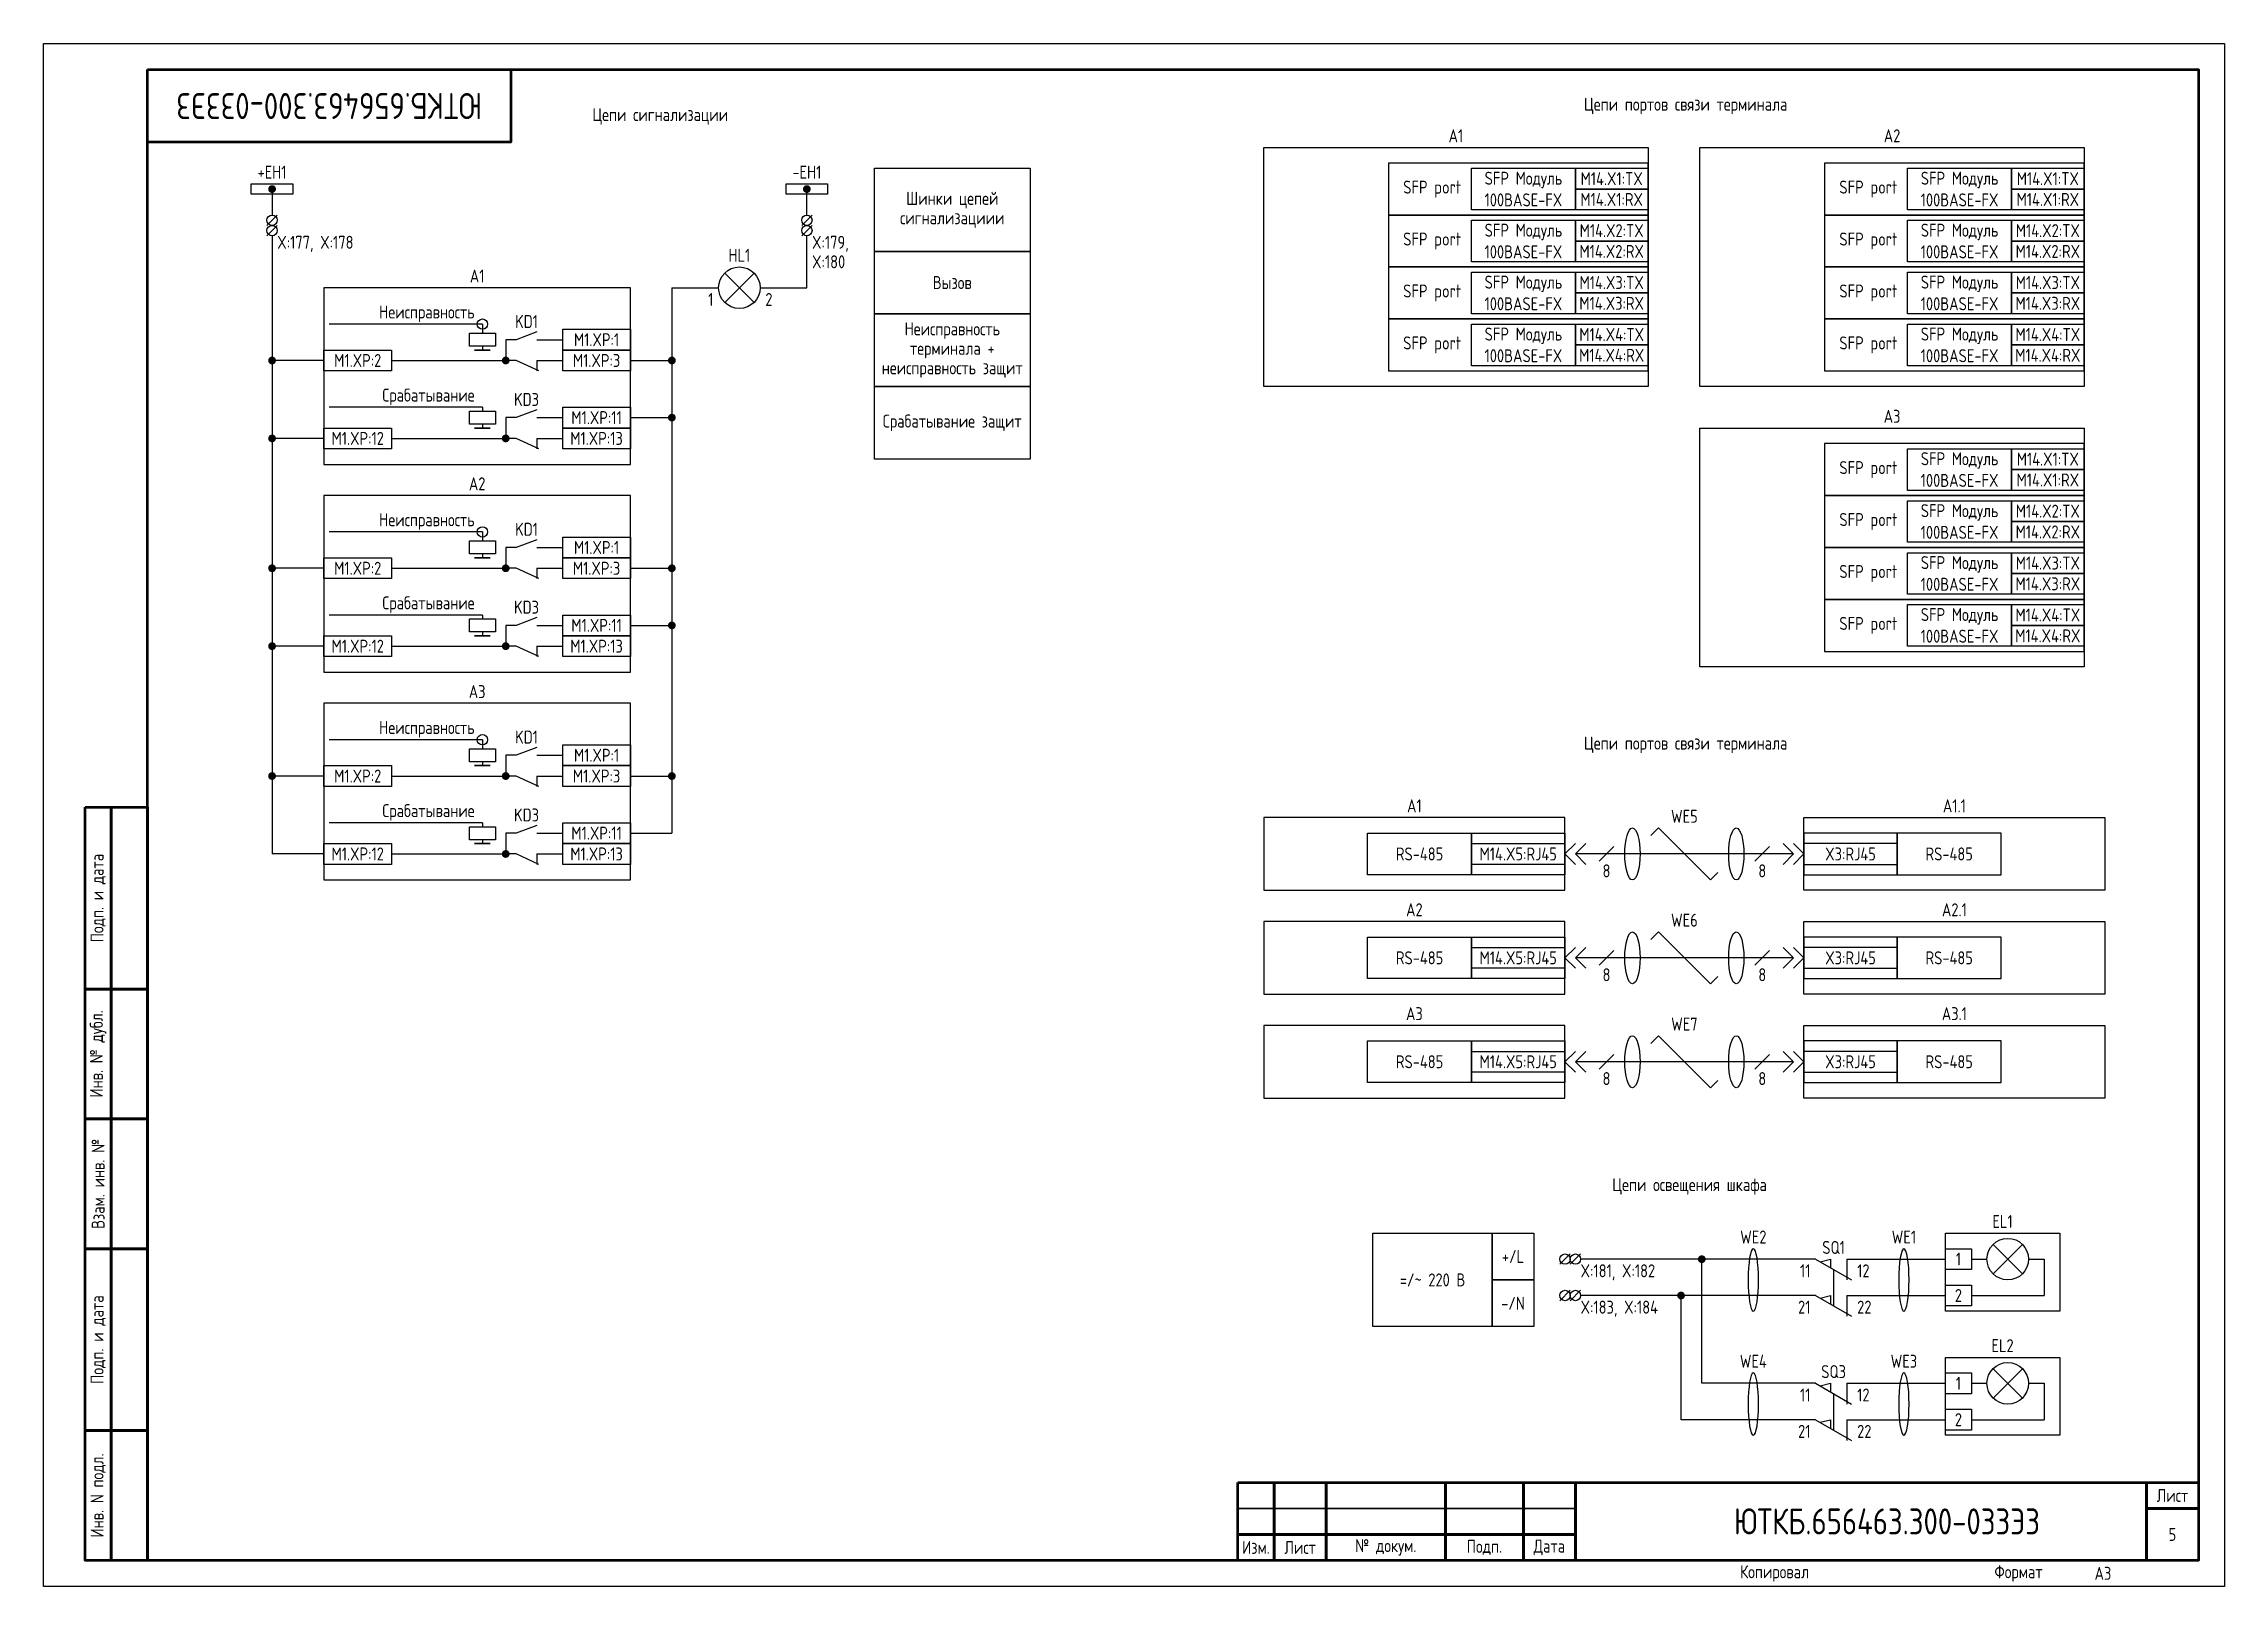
# Model space of a CAD drawing. Header units: millimetres. Extents: x -1050 to 7068, y 0 to 517.
# Drawn here: x 1680.2 to 2100.2, y 0 to 297 of the extents above; entities that cross this region are included whole.
import ezdxf

# ---------------------------------------------------------------- set-up
doc = ezdxf.new("R2010")
doc.units = ezdxf.units.MM
doc.styles.add('Gost_type_A', font='GOST_A.TTF')

msp = doc.modelspace()

# ---------------------------------------------------------------- texts
at = {"insert": (1735.19, 285), "char_height": 5, "width": 70, "attachment_point": 5, "rotation": 180, "style": 'Gost_type_A'}
msp.add_mtext('ЮТКБ.656463.300-033Э3', dxfattribs=at)
at = {"char_height": 2.5, "style": 'Gost_type_A'}
for s, insert, width, attachment_point, line_spacing_factor in [('Цепи портов связи терминала', (1996.44, 285), 197.5, 5, 0.9), ('Цепи сигнализации', (1798.94, 283), 197.5, 5, 0.9), ('A1', (1952.19, 278), 74.0002, 8, 0.9), ('A2', (2036.19, 278), 74.0002, 8, 0.9), ('Шинки цепей сигнализациии', (1855.19, 265), 29.9999, 5, 0.9), ('X:177, X:178', (1725.19, 260), 16, 1, 0.9), ('X:179,\\PX:180', (1828.19, 260), 16, 1, 0.9), ('A1', (1763.69, 251), 59, 8, 0.9), ('Вызов', (1855.19, 251), 29.9999, 5, 0.9), ('Неисправность', (1763.19, 245), 37, 6, 0.8), ('Неисправность терминала + неисправность защит', (1855.19, 238), 29.9999, 5, 0.9), ('Срабатывание', (1763.19, 229), 37, 6, 0.8), ('Срабатывание защит', (1855.19, 224), 29.9999, 5, 0.9), ('A3', (2036.19, 224), 74.0002, 8, 0.9), ('A2', (1763.69, 211), 59, 8, 0.9), ('Неисправность', (1763.19, 205), 37, 6, 0.8), ('Срабатывание', (1763.19, 189), 37, 6, 0.8), ('A3', (1763.69, 171), 59, 8, 0.9), ('Неисправность', (1763.19, 165), 37, 6, 0.8), ('Цепи портов связи терминала', (1996.44, 162), 197.5, 5, 0.9), ('A1', (1944.19, 149), 58.0002, 8, 0.9), ('A1.1', (2048.19, 149), 58.0002, 8, 0.9), ('Срабатывание', (1763.19, 149), 37, 6, 0.8), ('A2', (1944.19, 129), 58.0002, 8, 0.9), ('A2.1', (2048.19, 129), 58.0002, 8, 0.9), ('A3', (1944.19, 109), 58.0002, 8, 0.9), ('A3.1', (2048.19, 109), 58.0002, 8, 0.9), ('Цепи освещения шкафа', (1997.19, 77), 122, 5, 0.9), ('EL1', (2057.47, 69), 21.9942, 8, 0.9), ('+/L', (1963.19, 63.5), 8, 5, 0.9), ('=/~ 220 В', (1947.69, 59), 23, 5, 0.9), ('X:181, X:182', (1976.2, 62), 17.9949, 1, 0.9), ('-/N', (1963.19, 54.5), 8, 5, 0.9), ('X:183, X:184', (1976.2, 55), 17.9949, 1, 0.9), ('EL2', (2057.47, 45.09), 21.9942, 8, 0.9)]:
    msp.add_mtext(s, dxfattribs=dict(at, insert=insert, width=width, attachment_point=attachment_point, line_spacing_factor=line_spacing_factor))
at = {"style": 'Gost_type_A'}
for s, insert, char_height, width, attachment_point in [('+EH1', (1724.19, 271), 2.5, 10, 8), ('-EH1', (1827.19, 271), 2.5, 10, 8), ('SFP port', (1953.19, 269), 2.5, 20, 6), ('SFP Mодуль 100BASE-FX', (1965.19, 269), 2.5, 19.9998, 5), ('M14.X1:TX', (1982.19, 271), 2.5, 14, 5), ('SFP port', (2037.19, 269), 2.5, 20, 6), ('SFP Mодуль 100BASE-FX', (2049.19, 269), 2.5, 19.9998, 5), ('M14.X1:TX', (2066.19, 271), 2.5, 14, 5), ('M14.X1:RX', (1982.19, 267), 2.5, 14, 5), ('M14.X1:RX', (2066.19, 267), 2.5, 14, 5), ('SFP port', (1953.19, 259), 2.5, 20, 6), ('SFP Mодуль 100BASE-FX', (1965.19, 259), 2.5, 19.9998, 5), ('M14.X2:TX', (1982.19, 261), 2.5, 14, 5), ('SFP port', (2037.19, 259), 2.5, 20, 6), ('SFP Mодуль 100BASE-FX', (2049.19, 259), 2.5, 19.9998, 5), ('M14.X2:TX', (2066.19, 261), 2.5, 14, 5), ('HL1', (1814.19, 255), 2.5, 14, 8), ('M14.X2:RX', (1982.19, 257), 2.5, 14, 5), ('M14.X2:RX', (2066.19, 257), 2.5, 14, 5), ('SFP Mодуль 100BASE-FX', (1965.19, 249), 2.5, 19.9998, 5), ('M14.X3:TX', (1982.19, 251), 2.5, 14, 5), ('SFP Mодуль 100BASE-FX', (2049.19, 249), 2.5, 19.9998, 5), ('M14.X3:TX', (2066.19, 251), 2.5, 14, 5), ('1', (1809.19, 249), 2.5, 6, 3), ('2', (1819.19, 249), 2.5, 6, 1), ('SFP port', (1953.19, 249), 2.5, 20, 6), ('M14.X3:RX', (1982.19, 247), 2.5, 14, 5), ('SFP port', (2037.19, 249), 2.5, 20, 6), ('M14.X3:RX', (2066.19, 247), 2.5, 14, 5), ('KD1', (1773.19, 243.5), 2.5, 8, 5), ('M1.XP:1', (1786.69, 240), 2.5, 13, 5), ('SFP port', (1953.19, 239), 2.5, 20, 6), ('SFP Mодуль 100BASE-FX', (1965.19, 239), 2.5, 19.9998, 5), ('M14.X4:TX', (1982.19, 241), 2.5, 14, 5), ('SFP port', (2037.19, 239), 2.5, 20, 6), ('SFP Mодуль 100BASE-FX', (2049.19, 239), 2.5, 19.9998, 5), ('M14.X4:TX', (2066.19, 241), 2.5, 14, 5), ('M1.XP:2', (1740.69, 236), 2.5, 13, 5), ('M1.XP:3', (1786.69, 236), 2.5, 13, 5), ('M14.X4:RX', (1982.19, 237), 2.5, 14, 5), ('M14.X4:RX', (2066.19, 237), 2.5, 14, 5), ('KD3', (1773.19, 228.5), 2.5, 8, 5), ('M1.XP:11', (1786.69, 225), 2.5, 13, 5), ('M1.XP:12', (1740.69, 221), 2.5, 13, 5), ('M1.XP:13', (1786.69, 221), 2.5, 13, 5), ('SFP port', (2037.19, 215), 2.5, 20, 6), ('SFP Mодуль 100BASE-FX', (2049.19, 215), 2.5, 19.9998, 5), ('M14.X1:RX', (2066.19, 213), 2.5, 14, 5), ('M14.X1:TX', (2066.19, 217), 2.5, 14, 5), ('SFP port', (2037.19, 205), 2.5, 20, 6), ('SFP Mодуль 100BASE-FX', (2049.19, 205), 2.5, 19.9998, 5), ('M14.X2:TX', (2066.19, 207), 2.5, 14, 5), ('KD1', (1773.19, 203.5), 2.5, 8, 5), ('M14.X2:RX', (2066.19, 203), 2.5, 14, 5), ('M1.XP:1', (1786.69, 200), 2.5, 13, 5), ('SFP Mодуль 100BASE-FX', (2049.19, 195), 2.5, 19.9998, 5), ('M14.X3:TX', (2066.19, 197), 2.5, 14, 5), ('M1.XP:2', (1740.69, 196), 2.5, 13, 5), ('M1.XP:3', (1786.69, 196), 2.5, 13, 5), ('SFP port', (2037.19, 195), 2.5, 20, 6), ('M14.X3:RX', (2066.19, 193), 2.5, 14, 5), ('KD3', (1773.19, 188.5), 2.5, 8, 5), ('M1.XP:11', (1786.69, 185), 2.5, 13, 5), ('SFP port', (2037.19, 185), 2.5, 20, 6), ('SFP Mодуль 100BASE-FX', (2049.19, 185), 2.5, 19.9998, 5), ('M14.X4:TX', (2066.19, 187), 2.5, 14, 5), ('M1.XP:12', (1740.69, 181), 2.5, 13, 5), ('M1.XP:13', (1786.69, 181), 2.5, 13, 5), ('M14.X4:RX', (2066.19, 183), 2.5, 14, 5), ('KD1', (1773.19, 163.5), 2.5, 8, 5), ('M1.XP:1', (1786.69, 160), 2.5, 13, 5), ('M1.XP:2', (1740.69, 156), 2.5, 13, 5), ('M1.XP:3', (1786.69, 156), 2.5, 13, 5), ('KD3', (1773.19, 148.5), 2.5, 8, 5), ('WE5', (1996.19, 147), 2.5, 20, 8), ('M1.XP:11', (1786.69, 145), 2.5, 13, 5), ('M1.XP:12', (1740.69, 141), 2.5, 13, 5), ('M1.XP:13', (1786.69, 141), 2.5, 13, 5), ('RS-485', (1945.19, 141), 2.5, 19.9998, 5), ('M14.X5:RJ45', (1964.19, 141), 2.5, 18.0002, 5), ('8', (1981.19, 139), 2.5, 20, 2), ('8', (2011.19, 139), 2.5, 20, 2), ('X3:RJ45', (2028.19, 141), 2.5, 18.0002, 5), ('RS-485', (2047.19, 141), 2.5, 19.9998, 5), ('WE6', (1996.19, 127), 2.5, 20, 8), ('RS-485', (1945.19, 121), 2.5, 19.9998, 5), ('M14.X5:RJ45', (1964.19, 121), 2.5, 18.0002, 5), ('X3:RJ45', (2028.19, 121), 2.5, 18.0002, 5), ('RS-485', (2047.19, 121), 2.5, 19.9998, 5), ('8', (1981.19, 119), 2.5, 20, 2), ('8', (2011.19, 119), 2.5, 20, 2), ('WE7', (1996.19, 107), 2.5, 20, 8), ('RS-485', (1945.19, 101), 2.5, 19.9998, 5), ('M14.X5:RJ45', (1964.19, 101), 2.5, 18.0002, 5), ('X3:RJ45', (2028.19, 101), 2.5, 18.0002, 5), ('RS-485', (2047.19, 101), 2.5, 19.9998, 5), ('8', (1981.19, 99), 2.5, 20, 2), ('8', (2011.19, 99), 2.5, 20, 2), ('WE2', (2009.47, 66), 2.5, 10, 8), ('WE1', (2038.47, 66), 2.5, 10, 8), ('SQ1', (2024.93, 64), 2.5, 10, 8), ('1', (2048.97, 63), 2.5, 5, 5), ('11', (2020.47, 62), 2.5, 6, 3), ('12', (2029.47, 62), 2.5, 6, 1), ('21', (2020.47, 55), 2.5, 6, 3), ('22', (2029.47, 55), 2.5, 6, 1), ('2', (2048.97, 56), 2.5, 5, 5), ('WE4', (2009.47, 42.09), 2.5, 10, 8), ('SQ3', (2024.93, 40.09), 2.5, 10, 8), ('WE3', (2038.47, 42.09), 2.5, 10, 8), ('11', (2020.47, 38.09), 2.5, 6, 3), ('12', (2029.47, 38.09), 2.5, 6, 1), ('1', (2048.97, 39.09), 2.5, 5, 5), ('21', (2020.47, 31.09), 2.5, 6, 3), ('22', (2029.47, 31.09), 2.5, 6, 1), ('2', (2048.97, 32.09), 2.5, 5, 5), ('ЮТКБ.656463.300-033Э3', (2035.19, 12.5), 5, 120, 5), ('5', (2090.19, 10), 2.5, 10, 5), ('A3', (2075.19, 2.5), 2.5, 20, 4)]:
    msp.add_mtext(s, dxfattribs=dict(at, insert=insert, char_height=char_height, width=width, attachment_point=attachment_point))

# ---------------------------------------------------------------- blocks, each defined once
blk = doc.blocks.new('Штамп угловой верхний')
at = {"lineweight": 50}
blk.add_lwpolyline([(0, 0), (70, 0), (70, -14), (0, -14)], close=True, dxfattribs=at)
blk = doc.blocks.new('Формат_А3')
blk.add_lwpolyline([(-420, 297), (0, 297), (0, 0), (-420, 0)], close=True)
at = {"lineweight": 50}
blk.add_lwpolyline([(-400, 292), (-5, 292), (-5, 5), (-400, 5)], close=True, dxfattribs=at)
blk = doc.blocks.new('Штамп малый нижний')
at = {"lineweight": 50}
for points in [[(-185, 15), (-178, 15), (-178, 5), (-185, 5)], [(-178, 15), (-168, 15), (-168, 5), (-178, 5)], [(-168, 15), (-145, 15), (-145, 5), (-168, 5)], [(-145, 15), (-130, 15), (-130, 5), (-145, 5)], [(-130, 15), (-120, 15), (-120, 5), (-130, 5)], [(-120, 15), (-10, 15), (-10, 0), (-120, 0)], [(-10, 15), (0, 15), (0, 10), (-10, 10)], [(-10, 10), (0, 10), (0, 0), (-10, 0)], [(-185, 5), (-178, 5), (-178, 0), (-185, 0)], [(-178, 5), (-168, 5), (-168, 0), (-178, 0)], [(-168, 5), (-145, 5), (-145, 0), (-168, 0)], [(-145, 5), (-130, 5), (-130, 0), (-145, 0)], [(-130, 5), (-120, 5), (-120, 0), (-130, 0)]]:
    blk.add_lwpolyline(points, close=True, dxfattribs=at)
for points in [[(-185, 15), (-178, 15), (-178, 10), (-185, 10)], [(-178, 15), (-168, 15), (-168, 10), (-178, 10)], [(-168, 15), (-145, 15), (-145, 10), (-168, 10)], [(-145, 15), (-130, 15), (-130, 10), (-145, 10)], [(-130, 15), (-120, 15), (-120, 10), (-130, 10)], [(-185, 10), (-178, 10), (-178, 5), (-185, 5)], [(-178, 10), (-168, 10), (-168, 5), (-178, 5)], [(-168, 10), (-145, 10), (-145, 5), (-168, 5)], [(-145, 10), (-130, 10), (-130, 5), (-145, 5)], [(-130, 10), (-120, 10), (-120, 5), (-130, 5)]]:
    blk.add_lwpolyline(points, close=True)
at = {"char_height": 2.5, "style": 'Gost_type_A'}
for s, insert, width, attachment_point in [('Лист', (-5, 12.5), 10, 5), ('Изм.', (-181.5, 2.5), 7, 5), ('Лист', (-173, 2.5), 10, 5), ('№ докум.', (-156.5, 2.5), 23, 5), ('Подп.', (-137.5, 2.5), 15, 5), ('Дата', (-125, 2.5), 10, 5), ('Копировал', (-75, -2.53), 13.1202, 6), ('Формат', (-30, -2.53), 13.1202, 6)]:
    blk.add_mtext(s, dxfattribs=dict(at, insert=insert, width=width, attachment_point=attachment_point))
blk = doc.blocks.new('POINT')
at = {"const_width": 0.75}
blk.add_lwpolyline([(-0.375, 0, 1), (0.375, 0, 1)], format="xyb", close=True, dxfattribs=at)
blk = doc.blocks.new('Шинка')
blk.add_lwpolyline([(-4, 1), (4, 1), (4, -1), (-4, -1)], close=True)
blk.add_blockref('POINT', (0, 0))
blk = doc.blocks.new('Штамп левый нижний')
at = {"lineweight": 50}
for points in [[(-12, 145), (-7, 145), (-7, 110), (-12, 110)], [(-7, 145), (0, 145), (0, 110), (-7, 110)], [(-12, 110), (-7, 110), (-7, 85), (-12, 85)], [(-7, 110), (0, 110), (0, 85), (-7, 85)], [(-12, 85), (-7, 85), (-7, 60), (-12, 60)], [(-7, 85), (0, 85), (0, 60), (-7, 60)], [(-12, 60), (-7, 60), (-7, 25), (-12, 25)], [(-7, 60), (0, 60), (0, 25), (-7, 25)], [(-12, 25), (-7, 25), (-7, 0), (-12, 0)], [(-7, 25), (0, 25), (0, 0), (-7, 0)]]:
    blk.add_lwpolyline(points, close=True, dxfattribs=at)
at = {"char_height": 2.5, "attachment_point": 5, "rotation": 90, "style": 'Gost_type_A'}
for s, insert, width in [('Подп. и дата', (-9.5, 127.5), 35), ('Инв. № дубл.', (-9.5, 97.5), 25), ('Взам. инв. №', (-9.5, 72.5), 25), ('Подп. и дата', (-9.5, 42.5), 35), ('Инв. N подл.', (-9.5, 12.5), 25)]:
    blk.add_mtext(s, dxfattribs=dict(at, insert=insert, width=width))

# ---------------------------------------------------------------- linework, layer by layer
for p, q in [((1724.19, 269), (1724.19, 264)), ((1827.19, 264), (1827.19, 269)), ((1725.19, 264), (1723.19, 262)), ((1725.19, 262), (1723.19, 260)), ((1828.19, 264), (1826.19, 262)), ((1828.19, 262), (1826.19, 260)), ((1827.19, 262), (1827.19, 262.01)), ((1827.19, 262), (1827.19, 262.01)), ((1724.19, 260), (1724.19, 141)), ((1827.19, 250), (1827.19, 260)), ((1811.36, 252.83), (1817.02, 247.17)), ((1817.02, 252.83), (1811.36, 247.17)), ((1801.19, 250), (1810.19, 250)), ((1801.19, 250), (1801.19, 145)), ((1818.19, 250), (1827.19, 250)), ((1764.69, 243), (1735.19, 243)), ((1764.69, 243), (1764.69, 241.25)), ((1734.19, 236), (1724.19, 236)), ((1764.69, 238.75), (1764.69, 238)), ((1775.19, 236), (1775.19, 234)), ((1793.19, 236), (1801.19, 236)), ((1764.69, 227), (1735.19, 227)), ((1764.69, 227), (1764.69, 226.25)), ((1764.69, 223.75), (1764.69, 223)), ((1793.19, 225), (1801.19, 225)), ((1734.19, 221), (1724.19, 221)), ((1775.19, 221), (1775.19, 219)), ((1764.69, 203), (1735.19, 203)), ((1764.69, 203), (1764.69, 201.25)), ((1764.69, 198.75), (1764.69, 198)), ((1734.19, 196), (1724.19, 196)), ((1775.19, 196), (1775.19, 194)), ((1793.19, 196), (1801.19, 196)), ((1764.69, 187), (1735.19, 187)), ((1764.69, 187), (1764.69, 186.25)), ((1793.19, 185), (1801.19, 185)), ((1734.19, 181), (1724.19, 181)), ((1764.69, 183.75), (1764.69, 183)), ((1775.19, 181), (1775.19, 179)), ((1764.69, 163), (1735.19, 163)), ((1764.69, 163), (1764.69, 161.25)), ((1734.19, 156), (1724.19, 156)), ((1764.69, 158.75), (1764.69, 158)), ((1775.19, 156), (1775.19, 154)), ((1793.19, 156), (1801.19, 156)), ((1764.69, 147), (1735.19, 147)), ((1764.69, 147), (1764.69, 146.25)), ((1764.69, 143.75), (1764.69, 143)), ((1793.19, 145), (1801.19, 145)), ((1973.19, 141), (1975.19, 143)), ((1973.19, 141), (1975.19, 143)), ((1975.19, 141), (1977.19, 143)), ((1975.19, 141), (1977.19, 143)), ((1989.72, 144.53), (1991.19, 146)), ((1991.19, 146), (2001.19, 136)), ((2017.19, 141), (2015.19, 143)), ((2017.19, 141), (2015.19, 143)), ((2019.19, 141), (2017.19, 143)), ((2019.19, 141), (2017.19, 143)), ((1734.19, 141), (1724.19, 141)), ((1775.19, 141), (1775.19, 139)), ((1973.19, 141), (1975.19, 139)), ((1973.19, 141), (1975.19, 139)), ((2017.19, 141), (1975.19, 141)), ((1975.19, 141), (1977.19, 139)), ((1975.19, 141), (1977.19, 139)), ((1982.61, 142.41), (1979.78, 139.59)), ((2012.61, 142.41), (2009.78, 139.59)), ((2017.19, 141), (2015.19, 139)), ((2017.19, 141), (2015.19, 139)), ((2019.19, 141), (2017.19, 139)), ((2019.19, 141), (2017.19, 139)), ((2001.19, 136), (2002.61, 137.41)), ((1989.72, 124.53), (1991.19, 126)), ((1991.19, 126), (2001.19, 116)), ((1973.19, 121), (1975.19, 123)), ((1973.19, 121), (1975.19, 123)), ((1975.19, 121), (1977.19, 123)), ((1975.19, 121), (1977.19, 123)), ((1982.61, 122.41), (1979.78, 119.59)), ((2012.61, 122.41), (2009.78, 119.59)), ((2017.19, 121), (2015.19, 123)), ((2017.19, 121), (2015.19, 123)), ((2019.19, 121), (2017.19, 123)), ((2019.19, 121), (2017.19, 123)), ((1973.19, 121), (1975.19, 119)), ((1973.19, 121), (1975.19, 119)), ((2017.19, 121), (1975.19, 121)), ((1975.19, 121), (1977.19, 119)), ((1975.19, 121), (1977.19, 119)), ((2017.19, 121), (2015.19, 119)), ((2017.19, 121), (2015.19, 119)), ((2019.19, 121), (2017.19, 119)), ((2019.19, 121), (2017.19, 119)), ((2001.19, 116), (2002.61, 117.41)), ((1989.72, 104.53), (1991.19, 106)), ((1991.19, 106), (2001.19, 96)), ((1973.19, 101), (1975.19, 103)), ((1973.19, 101), (1975.19, 103)), ((1973.19, 101), (1975.19, 99)), ((1973.19, 101), (1975.19, 99)), ((1975.19, 101), (1977.19, 103)), ((1975.19, 101), (1977.19, 103)), ((2017.19, 101), (1975.19, 101)), ((1975.19, 101), (1977.19, 99)), ((1975.19, 101), (1977.19, 99)), ((1982.61, 102.41), (1979.78, 99.59)), ((2012.61, 102.41), (2009.78, 99.59)), ((2017.19, 101), (2015.19, 103)), ((2017.19, 101), (2015.19, 103)), ((2017.19, 101), (2015.19, 99)), ((2017.19, 101), (2015.19, 99)), ((2019.19, 101), (2017.19, 103)), ((2019.19, 101), (2017.19, 103)), ((2019.19, 101), (2017.19, 99)), ((2019.19, 101), (2017.19, 99)), ((2001.19, 96), (2002.61, 97.41)), ((1974.2, 64), (1972.2, 62)), ((1976.2, 64), (1974.2, 62)), ((2021.47, 63), (1976.2, 63)), ((2021.47, 63), (2028.39, 59)), ((2022.34, 62.5), (2024.34, 63)), ((2024.34, 63), (2024.34, 61.34)), ((2027.47, 63), (2027.47, 59)), ((2027.47, 63), (2046.47, 63)), ((2051.47, 63), (2054.47, 63)), ((2055.64, 65.83), (2061.3, 60.17)), ((2061.3, 65.83), (2055.64, 60.17)), ((2062.47, 63), (2065.47, 63)), ((2065.47, 63), (2065.47, 56)), ((1999.55, 39.09), (1999.55, 62.99)), ((1974.2, 57), (1972.2, 55)), ((1976.2, 57), (1974.2, 55)), ((2021.47, 56), (1976.2, 56)), ((1995.55, 32.09), (1995.55, 55.99)), ((2021.47, 56), (2028.39, 52)), ((2022.34, 55.5), (2024.34, 56)), ((2024.34, 56), (2024.34, 54.34)), ((2027.47, 56), (2027.47, 52)), ((2027.47, 56), (2046.47, 56)), ((2051.47, 56), (2065.47, 56)), ((2021.47, 39.09), (1999.55, 39.09)), ((2021.47, 39.09), (2028.39, 35.09)), ((2022.34, 38.59), (2024.34, 39.09)), ((2024.34, 39.09), (2024.34, 37.43)), ((2027.47, 39.09), (2027.47, 35.09)), ((2027.47, 39.09), (2046.47, 39.09)), ((2051.47, 39.09), (2054.47, 39.09)), ((2055.64, 41.91), (2061.3, 36.26)), ((2061.3, 41.91), (2055.64, 36.26)), ((2062.47, 39.09), (2065.47, 39.09)), ((2065.47, 39.09), (2065.47, 32.09)), ((2021.47, 32.09), (1995.55, 32.09)), ((2021.47, 32.09), (2028.39, 28.09)), ((2022.34, 31.59), (2024.34, 32.09)), ((2024.34, 32.09), (2024.34, 30.43)), ((2027.47, 32.09), (2027.47, 28.09)), ((2027.47, 32.09), (2046.47, 32.09)), ((2051.47, 32.09), (2065.47, 32.09))]:
    msp.add_line(p, q)
at = {"ltscale": 1.08}
for p, q in [((1771.19, 240), (1769.19, 240)), ((1769.19, 240), (1769.19, 236)), ((1775.19, 240), (1780.19, 240)), ((1747.19, 236), (1769.19, 236)), ((1771.19, 236), (1769.19, 236)), ((1775.19, 236), (1780.19, 236)), ((1771.19, 225), (1769.19, 225)), ((1769.19, 225), (1769.19, 221)), ((1775.19, 225), (1780.19, 225)), ((1747.19, 221), (1769.19, 221)), ((1771.19, 221), (1769.19, 221)), ((1775.19, 221), (1780.19, 221)), ((1771.19, 200), (1769.19, 200)), ((1769.19, 200), (1769.19, 196)), ((1775.19, 200), (1780.19, 200)), ((1747.19, 196), (1769.19, 196)), ((1771.19, 196), (1769.19, 196)), ((1775.19, 196), (1780.19, 196)), ((1771.19, 185), (1769.19, 185)), ((1769.19, 185), (1769.19, 181)), ((1775.19, 185), (1780.19, 185)), ((1747.19, 181), (1769.19, 181)), ((1771.19, 181), (1769.19, 181)), ((1775.19, 181), (1780.19, 181)), ((1771.19, 160), (1769.19, 160)), ((1769.19, 160), (1769.19, 156)), ((1775.19, 160), (1780.19, 160)), ((1747.19, 156), (1769.19, 156)), ((1771.19, 156), (1769.19, 156)), ((1775.19, 156), (1780.19, 156)), ((1771.19, 145), (1769.19, 145)), ((1769.19, 145), (1769.19, 141)), ((1775.19, 145), (1780.19, 145)), ((1747.19, 141), (1769.19, 141)), ((1771.19, 141), (1769.19, 141)), ((1775.19, 141), (1780.19, 141))]:
    msp.add_line(p, q, dxfattribs=at)
at = {"ltscale": 4.32}
for p, q in [((1775.19, 241.5), (1771.19, 240)), ((1775.58, 234), (1771.19, 236)), ((1775.19, 226.5), (1771.19, 225)), ((1775.58, 219), (1771.19, 221)), ((1775.19, 201.5), (1771.19, 200)), ((1775.58, 194), (1771.19, 196)), ((1775.19, 186.5), (1771.19, 185)), ((1775.58, 179), (1771.19, 181)), ((1775.19, 161.5), (1771.19, 160)), ((1775.58, 154), (1771.19, 156)), ((1775.19, 146.5), (1771.19, 145)), ((1775.58, 139), (1771.19, 141))]:
    msp.add_line(p, q, dxfattribs=at)
at = {"ltscale": 0.5}
for p, q in [((2024.93, 61), (2024.93, 54)), ((2024.93, 37.09), (2024.93, 30.09))]:
    msp.add_line(p, q, dxfattribs=at)
for points in [[(1870.19, 257), (1840.19, 257), (1840.19, 273), (1870.19, 273)], [(1915.19, 277), (1989.19, 277), (1989.19, 231), (1915.19, 231)], [(1939.19, 264), (1989.19, 264), (1989.19, 274), (1939.19, 274)], [(1955.19, 273), (1975.19, 273), (1975.19, 265), (1955.19, 265)], [(1975.19, 273), (1989.19, 273), (1989.19, 269), (1975.19, 269)], [(1999.19, 277), (2073.19, 277), (2073.19, 231), (1999.19, 231)], [(2023.19, 264), (2073.19, 264), (2073.19, 274), (2023.19, 274)], [(2039.19, 273), (2059.19, 273), (2059.19, 265), (2039.19, 265)], [(2059.19, 273), (2073.19, 273), (2073.19, 269), (2059.19, 269)], [(1975.19, 269), (1989.19, 269), (1989.19, 265), (1975.19, 265)], [(2059.19, 269), (2073.19, 269), (2073.19, 265), (2059.19, 265)], [(1939.19, 254), (1989.19, 254), (1989.19, 264), (1939.19, 264)], [(1955.19, 263), (1975.19, 263), (1975.19, 255), (1955.19, 255)], [(1975.19, 263), (1989.19, 263), (1989.19, 259), (1975.19, 259)], [(2023.19, 254), (2073.19, 254), (2073.19, 264), (2023.19, 264)], [(2039.19, 263), (2059.19, 263), (2059.19, 255), (2039.19, 255)], [(2059.19, 263), (2073.19, 263), (2073.19, 259), (2059.19, 259)], [(1870.19, 245), (1840.19, 245), (1840.19, 257), (1870.19, 257)], [(1975.19, 259), (1989.19, 259), (1989.19, 255), (1975.19, 255)], [(2059.19, 259), (2073.19, 259), (2073.19, 255), (2059.19, 255)], [(1939.19, 244), (1989.19, 244), (1989.19, 254), (1939.19, 254)], [(1955.19, 253), (1975.19, 253), (1975.19, 245), (1955.19, 245)], [(1975.19, 253), (1989.19, 253), (1989.19, 249), (1975.19, 249)], [(2023.19, 244), (2073.19, 244), (2073.19, 254), (2023.19, 254)], [(2039.19, 253), (2059.19, 253), (2059.19, 245), (2039.19, 245)], [(2059.19, 253), (2073.19, 253), (2073.19, 249), (2059.19, 249)], [(1734.19, 216), (1793.19, 216), (1793.19, 250), (1734.19, 250)], [(1975.19, 249), (1989.19, 249), (1989.19, 245), (1975.19, 245)], [(2059.19, 249), (2073.19, 249), (2073.19, 245), (2059.19, 245)], [(1870.19, 231), (1840.19, 231), (1840.19, 245), (1870.19, 245)], [(1939.19, 234), (1989.19, 234), (1989.19, 244), (1939.19, 244)], [(2023.19, 234), (2073.19, 234), (2073.19, 244), (2023.19, 244)], [(1767.19, 241.25), (1767.19, 238.75), (1762.19, 238.75), (1762.19, 241.25)], [(1780.19, 242), (1793.19, 242), (1793.19, 238), (1780.19, 238)], [(1955.19, 243), (1975.19, 243), (1975.19, 235), (1955.19, 235)], [(1975.19, 243), (1989.19, 243), (1989.19, 239), (1975.19, 239)], [(2039.19, 243), (2059.19, 243), (2059.19, 235), (2039.19, 235)], [(2059.19, 243), (2073.19, 243), (2073.19, 239), (2059.19, 239)], [(1734.19, 238), (1747.19, 238), (1747.19, 234), (1734.19, 234)], [(1766.19, 238), (1763.19, 238)], [(1780.19, 238), (1793.19, 238), (1793.19, 234), (1780.19, 234)], [(1975.19, 239), (1989.19, 239), (1989.19, 235), (1975.19, 235)], [(2059.19, 239), (2073.19, 239), (2073.19, 235), (2059.19, 235)], [(1870.19, 217), (1840.19, 217), (1840.19, 231), (1870.19, 231)], [(1780.19, 227), (1793.19, 227), (1793.19, 223), (1780.19, 223)], [(1734.19, 223), (1747.19, 223), (1747.19, 219), (1734.19, 219)], [(1767.19, 226.25), (1767.19, 223.75), (1762.19, 223.75), (1762.19, 226.25)], [(1766.19, 223), (1763.19, 223)], [(1780.19, 223), (1793.19, 223), (1793.19, 219), (1780.19, 219)], [(1999.19, 223), (2073.19, 223), (2073.19, 177), (1999.19, 177)], [(2023.19, 210), (2073.19, 210), (2073.19, 220), (2023.19, 220)], [(2039.19, 219), (2059.19, 219), (2059.19, 211), (2039.19, 211)], [(2059.19, 219), (2073.19, 219), (2073.19, 215), (2059.19, 215)], [(2059.19, 215), (2073.19, 215), (2073.19, 211), (2059.19, 211)], [(1734.19, 176), (1793.19, 176), (1793.19, 210), (1734.19, 210)], [(2023.19, 200), (2073.19, 200), (2073.19, 210), (2023.19, 210)], [(2039.19, 209), (2059.19, 209), (2059.19, 201), (2039.19, 201)], [(2059.19, 209), (2073.19, 209), (2073.19, 205), (2059.19, 205)], [(1780.19, 202), (1793.19, 202), (1793.19, 198), (1780.19, 198)], [(2059.19, 205), (2073.19, 205), (2073.19, 201), (2059.19, 201)], [(1734.19, 198), (1747.19, 198), (1747.19, 194), (1734.19, 194)], [(1767.19, 201.25), (1767.19, 198.75), (1762.19, 198.75), (1762.19, 201.25)], [(1766.19, 198), (1763.19, 198)], [(1780.19, 198), (1793.19, 198), (1793.19, 194), (1780.19, 194)], [(2023.19, 190), (2073.19, 190), (2073.19, 200), (2023.19, 200)], [(2039.19, 199), (2059.19, 199), (2059.19, 191), (2039.19, 191)], [(2059.19, 199), (2073.19, 199), (2073.19, 195), (2059.19, 195)], [(2059.19, 195), (2073.19, 195), (2073.19, 191), (2059.19, 191)], [(2023.19, 180), (2073.19, 180), (2073.19, 190), (2023.19, 190)], [(2039.19, 189), (2059.19, 189), (2059.19, 181), (2039.19, 181)], [(2059.19, 189), (2073.19, 189), (2073.19, 185), (2059.19, 185)], [(1767.19, 186.25), (1767.19, 183.75), (1762.19, 183.75), (1762.19, 186.25)], [(1780.19, 187), (1793.19, 187), (1793.19, 183), (1780.19, 183)], [(2059.19, 185), (2073.19, 185), (2073.19, 181), (2059.19, 181)], [(1734.19, 183), (1747.19, 183), (1747.19, 179), (1734.19, 179)], [(1766.19, 183), (1763.19, 183)], [(1780.19, 183), (1793.19, 183), (1793.19, 179), (1780.19, 179)], [(1734.19, 136), (1793.19, 136), (1793.19, 170), (1734.19, 170)], [(1767.19, 161.25), (1767.19, 158.75), (1762.19, 158.75), (1762.19, 161.25)], [(1780.19, 162), (1793.19, 162), (1793.19, 158), (1780.19, 158)], [(1734.19, 158), (1747.19, 158), (1747.19, 154), (1734.19, 154)], [(1766.19, 158), (1763.19, 158)], [(1780.19, 158), (1793.19, 158), (1793.19, 154), (1780.19, 154)], [(1780.19, 147), (1793.19, 147), (1793.19, 143), (1780.19, 143)], [(1915.19, 134), (1973.19, 134), (1973.19, 148), (1915.19, 148)], [(2077.19, 134), (2019.19, 134), (2019.19, 148), (2077.19, 148)], [(1734.19, 143), (1747.19, 143), (1747.19, 139), (1734.19, 139)], [(1767.19, 146.25), (1767.19, 143.75), (1762.19, 143.75), (1762.19, 146.25)], [(1766.19, 143), (1763.19, 143)], [(1780.19, 143), (1793.19, 143), (1793.19, 139), (1780.19, 139)], [(1935.19, 145), (1955.19, 145), (1955.19, 137), (1935.19, 137)], [(1955.19, 145), (1973.19, 145), (1973.19, 137), (1955.19, 137)], [(1955.19, 143), (1973.19, 143), (1973.19, 139), (1955.19, 139)], [(2037.19, 145), (2019.19, 145), (2019.19, 137), (2037.19, 137)], [(2037.19, 143), (2019.19, 143), (2019.19, 139), (2037.19, 139)], [(2057.19, 145), (2037.19, 145), (2037.19, 137), (2057.19, 137)], [(1915.19, 114), (1973.19, 114), (1973.19, 128), (1915.19, 128)], [(2077.19, 114), (2019.19, 114), (2019.19, 128), (2077.19, 128)], [(1935.19, 125), (1955.19, 125), (1955.19, 117), (1935.19, 117)], [(1955.19, 125), (1973.19, 125), (1973.19, 117), (1955.19, 117)], [(1955.19, 123), (1973.19, 123), (1973.19, 119), (1955.19, 119)], [(2037.19, 125), (2019.19, 125), (2019.19, 117), (2037.19, 117)], [(2037.19, 123), (2019.19, 123), (2019.19, 119), (2037.19, 119)], [(2057.19, 125), (2037.19, 125), (2037.19, 117), (2057.19, 117)], [(1915.19, 94), (1973.19, 94), (1973.19, 108), (1915.19, 108)], [(1935.19, 105), (1955.19, 105), (1955.19, 97), (1935.19, 97)], [(1955.19, 105), (1973.19, 105), (1973.19, 97), (1955.19, 97)], [(2077.19, 94), (2019.19, 94), (2019.19, 108), (2077.19, 108)], [(2037.19, 105), (2019.19, 105), (2019.19, 97), (2037.19, 97)], [(2057.19, 105), (2037.19, 105), (2037.19, 97), (2057.19, 97)], [(1955.19, 103), (1973.19, 103), (1973.19, 99), (1955.19, 99)], [(2037.19, 103), (2019.19, 103), (2019.19, 99), (2037.19, 99)], [(1959.19, 50), (1936.19, 50), (1936.19, 68), (1959.19, 68)], [(1967.19, 59), (1959.19, 59), (1959.19, 68), (1967.19, 68)], [(2046.47, 68), (2068.47, 68), (2068.47, 53), (2046.47, 53)], [(2046.47, 65), (2051.47, 65), (2051.47, 61), (2046.47, 61)], [(1967.19, 50), (1959.19, 50), (1959.19, 59), (1967.19, 59)], [(2046.47, 58), (2051.47, 58), (2051.47, 54), (2046.47, 54)], [(2046.47, 44.09), (2068.47, 44.09), (2068.47, 29.09), (2046.47, 29.09)], [(2046.47, 41.09), (2051.47, 41.09), (2051.47, 37.09), (2046.47, 37.09)], [(2046.47, 34.09), (2051.47, 34.09), (2051.47, 30.09), (2046.47, 30.09)]]:
    msp.add_lwpolyline(points, close=True)
for centre, radius in [((1724.19, 263), 1), ((1724.19, 261), 1), ((1827.19, 263), 1), ((1827.19, 261), 1), ((1814.19, 250), 4), ((1764.69, 243), 1), ((1764.69, 203), 1), ((1764.69, 163), 1), ((1973.2, 63), 1), ((1975.2, 63), 1), ((2058.47, 63), 4), ((1973.2, 56), 1), ((1975.2, 56), 1), ((2058.47, 39.09), 4)]:
    msp.add_circle(centre, radius)
for centre in [(1986.19, 141), (2006.19, 141), (1986.19, 121), (2006.19, 121), (1986.19, 101), (2006.19, 101)]:
    msp.add_ellipse(centre, major_axis=(0, -5), ratio=0.293778)
at = {"extrusion": (0, 0, -1)}
for centre in [(2009.47, 59), (2038.47, 59), (2009.47, 35.09), (2038.47, 35.09)]:
    msp.add_ellipse(centre, major_axis=(0, -6), ratio=0.166667, dxfattribs=at)

# ---------------------------------------------------------------- block references
for name, p in [('Формат_А3', (2100.19, 0)), ('Штамп угловой верхний', (1700.19, 292)), ('Шинка', (1724.19, 269)), ('Шинка', (1827.19, 269)), ('POINT', (1724.19, 236)), ('POINT', (1769.19, 236)), ('POINT', (1801.19, 236)), ('POINT', (1801.19, 225)), ('POINT', (1724.19, 221)), ('POINT', (1769.19, 221)), ('POINT', (1724.19, 196)), ('POINT', (1769.19, 196)), ('POINT', (1801.19, 196)), ('POINT', (1801.19, 185)), ('POINT', (1724.19, 181)), ('POINT', (1769.19, 181)), ('POINT', (1724.19, 156)), ('POINT', (1769.19, 156)), ('POINT', (1801.19, 156)), ('Штамп левый нижний', (1700.19, 5)), ('POINT', (1769.19, 141)), ('POINT', (1999.55, 62.99)), ('POINT', (1995.55, 55.99)), ('Штамп малый нижний', (2095.19, 5))]:
    msp.add_blockref(name, p)

msp.set_redraw_order([(e.dxf.handle, doc.entitydb.next_handle()) for e in msp.query("TEXT MTEXT ATTDEF DIMENSION ARC_DIMENSION")])  # texts and dimensions are drawn at this point

doc.saveas('drawing.dxf')
